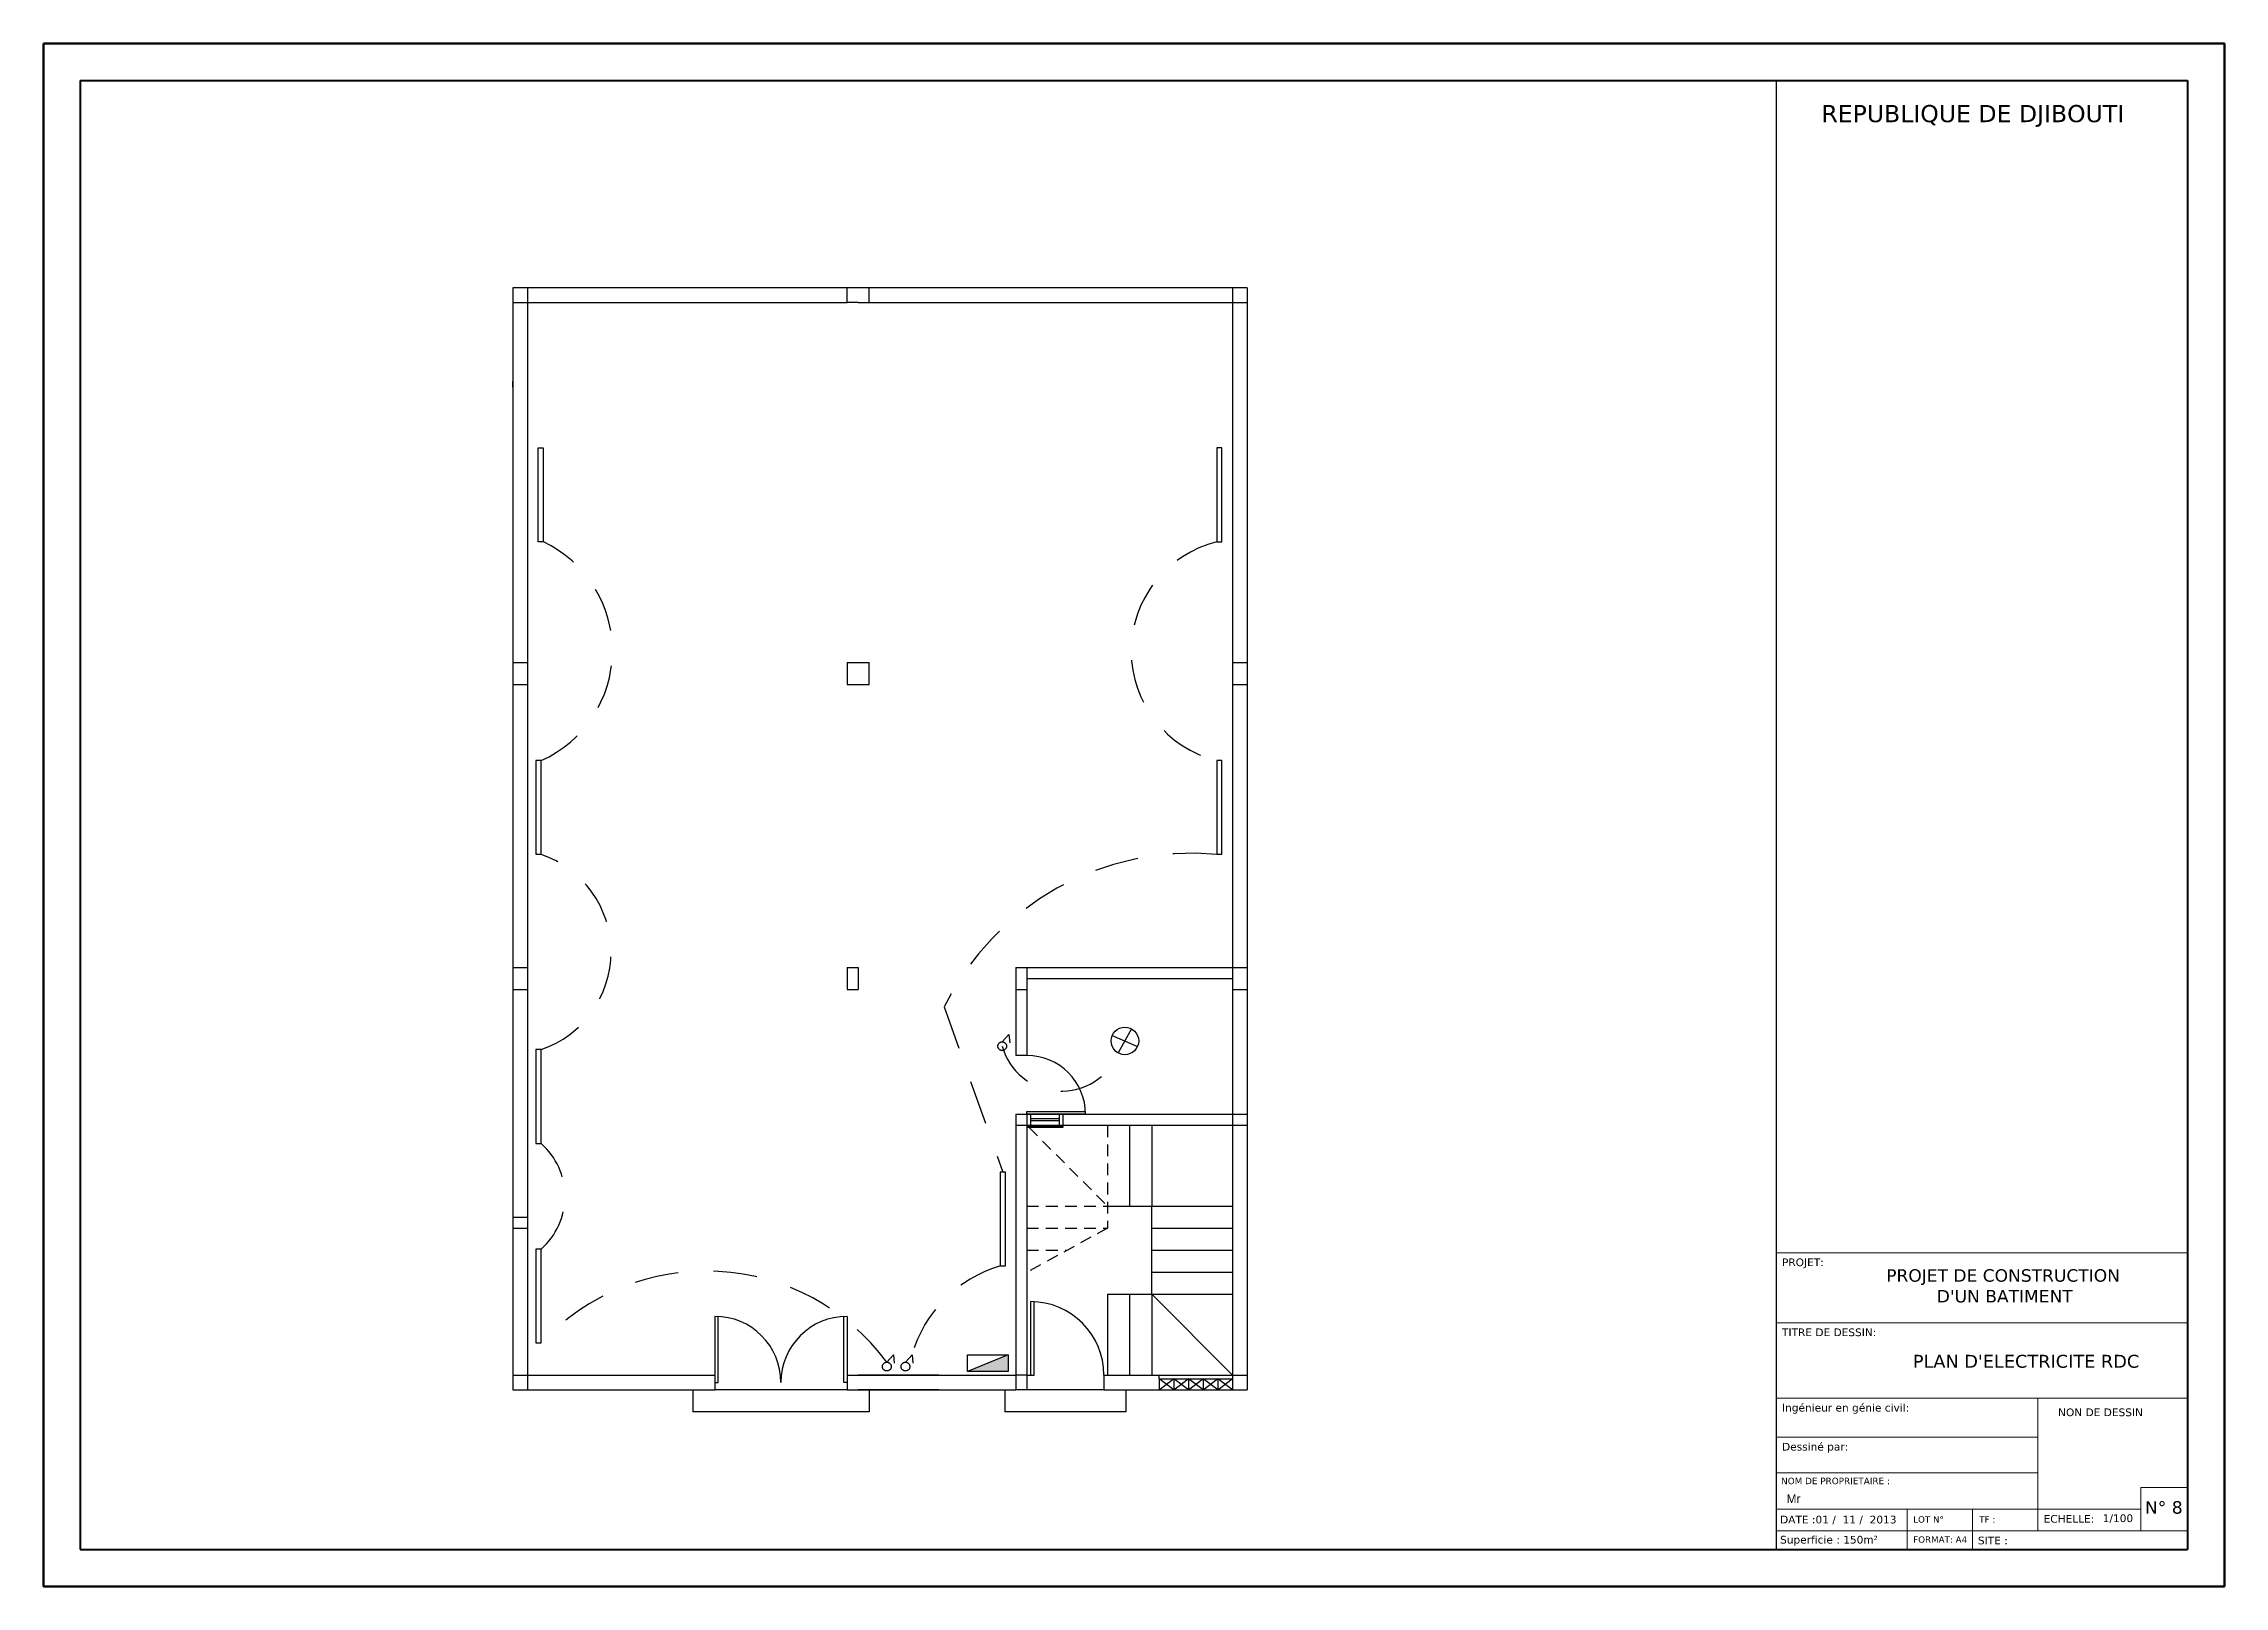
# Model space of a CAD drawing. Extents: x -110 to 3211, y -163 to 893.
# Drawn here: x 2020.37 to 2050.07, y 0.45 to 21.45 of the extents above; entities that cross this region are included whole.
import ezdxf

# ---------------------------------------------------------------- set-up
doc = ezdxf.new("R2010")
doc.units = 0
doc.header["$LTSCALE"] = 0.8
doc.header["$MEASUREMENT"] = 0
doc.linetypes.add('DASHED', pattern=[0.75, 0.5, -0.25])
doc.linetypes.add('JIS_02_0.7', pattern=[1.35, 0.75, -0.6])
doc.layers.get('0').update_dxf_attribs({"color": 5, "linetype": 'CONTINUOUS'})
for name, color, linetype in [('COMBLDG', 7, 'CONTINUOUS'), ('STR', 5, 'CONTINUOUS'), ('WALL', 6, 'CONTINUOUS'), ('électricité', 1, 'CONTINUOUS')]:
    doc.layers.add(name, color=color, linetype=linetype)

msp = doc.modelspace()

# ---------------------------------------------------------------- texts
at = {"layer": 'COMBLDG', "color": 7, "lineweight": 9, "attachment_point": 1}
for s, insert, char_height, width in [('\\pi1.6214;{\\fVerdana|b0|i0|c0|p34;REPUBLIQUE DE DJIBOUTI}', (2042.959, 20.618, -0.623), 0.23381, 7.52173), ('{\\fVerdana|b0|i0|c0|p34;\\C55;PROJET:}', (2044.044, 4.917, -0.147), 0.10489, 11.75043), ("\\pi1.5704;{\\fVerdana|b0|i0|c0|p34;PROJET DE CONSTRUCTION \\P\\pi2.259;D'UN BATIMENT }", (2043.893, 4.77, 0.603), 0.16932, 6.38547), ('{\\fVerdana|b0|i0|c0|p34;\\C55;TITRE DE DESSIN:}', (2044.044, 3.964, -0.147), 0.10489, 11.75043), ("{\\fVerdana|b0|i0|c0|p34;PLAN D'ELECTRICITE RDC}", (2045.826, 3.605, -0.098), 0.17573, 5.65342), ('{\\fVerdana|b0|i0|c0|p34;\\C55;Ingénieur en génie civil:}', (2044.044, 2.938, -0.147), 0.10489, 11.75043), ('{\\fVerdana|b0|i0|c0|p34;NON DE DESSIN}', (2047.804, 2.875, -0.478), 0.10489, 11.75043), ('{\\fVerdana|b0|i0|c0|p34;\\C55;Dessiné par:}', (2044.045, 2.407, -0.323), 0.10489, 11.75043), ('{\\fVerdana|b0|i0|c0|p34;\\C55;NOM DE PROPRIETAIRE :}', (2044.032, 1.932, -0.094), 0.08772, 9.82617), ('{\\fArial|b0|i0|c0|p34; \\fColonna MT|b0|i0|c0|p82; \\H1.143x;Mr }', (2044.028, 1.706, -0.176), 0.10489, 11.75043), ('{\\fVerdana|b0|i0|c0|p34;N° 8}', (2048.987, 1.613, -0.12), 0.1704, 19.08879), ('{\\fVerdana|b0|i0|c0|p34;DATE :01 /  11 /  2013}', (2044.018, 1.415, -0.323), 0.10489, 11.75043), ('{\\fVerdana|b0|i0|c0|p34;LOT N° }', (2045.831, 1.408, -0.228), 0.08651, 9.69138), ('{\\fVerdana|b0|i0|c0|p34;TF : }', (2046.73, 1.408, -0.267), 0.08651, 9.69138), ('{\\fVerdana|b0|i0|c0|p34;ECHELLE:}', (2047.607, 1.425, -0.668), 0.10489, 11.75043), ('{\\fVerdana|b0|i0|c0|p34;1/100}', (2048.412, 1.433, -0.565), 0.10489, 11.75043), ('{\\fVerdana|b0|i0|c0|p34;Superficie : 150m²}', (2044.018, 1.141, -0.32), 0.10489, 11.75043), ('{\\fVerdana|b0|i0|c0|p34;FORMAT: A4}', (2045.831, 1.133, -0.264), 0.08651, 9.69138), ('{\\fVerdana|b0|i0|c0|p34;SITE : }', (2046.712, 1.13, -0.323), 0.10489, 11.75043)]:
    msp.add_mtext(s, dxfattribs=dict(at, insert=insert, char_height=char_height, width=width))

# ---------------------------------------------------------------- hatches: boundary and pattern name
at = {"layer": 'WALL'}
h = msp.add_hatch(dxfattribs=at)
h.set_pattern_fill('NET', scale=0.1, angle=45, style=0)
h.set_pattern_definition([(45, (1868.03725, -95.692825), (-0.0088388348, 0.0088388348), []), (135, (1868.03725, -95.692825), (-0.0088388348, -0.0088388348), [])])
h.paths.add_polyline_path([(2034.252, 6.699), (2034.252, 6.729), (2033.76, 6.729), (2033.76, 6.699)])
at = {"layer": 'électricité', "lineweight": 25}
msp.add_hatch(color=256, dxfattribs=at).paths.add_polyline_path([(2033.505, 3.38), (2033.505, 3.604), (2032.95, 3.38)])

# ---------------------------------------------------------------- linework, layer by layer
at = {"color": 5, "lineweight": 40}
for p, q in [((2020.869, 20.953), (2020.869, 0.953)), ((2020.869, 20.953), (2049.569, 20.953)), ((2049.569, 20.953), (2049.569, 0.953)), ((2020.869, 0.953), (2049.569, 0.953))]:
    msp.add_line(p, q, dxfattribs=at)
at = {"color": 5, "lineweight": 100}
msp.add_lwpolyline([(2020.369, 21.453), (2050.069, 21.453), (2050.069, 0.453), (2020.369, 0.453)], close=True, dxfattribs=at)
at = {"layer": 'COMBLDG', "color": 7, "lineweight": 30}
msp.add_line((2043.97, 0.953), (2043.97, 20.953), dxfattribs=at)
at = {"layer": 'COMBLDG', "color": 7, "lineweight": 9}
for p, q in [((2043.97, 4.995, 0.176), (2049.569, 4.995, -0.565)), ((2043.97, 4.042, 0.176), (2049.569, 4.042, -0.565)), ((2043.97, 3.016, 0.176), (2049.569, 3.016, -0.565)), ((2047.527, 3.016, -0.295), (2047.527, 1.208, -0.532)), ((2043.97, 2.485, 0), (2047.527, 2.485, -0.47)), ((2043.97, 1.997, 0.176), (2047.527, 1.997, -0.295)), ((2048.93, 1.797, -1.065), (2049.569, 1.797, -1.13)), ((2048.93, 1.797, 0), (2048.93, 1.208, 0)), ((2043.97, 1.502), (2048.93, 1.502, -0.5)), ((2045.748, 1.502, 0.039), (2045.748, 0.953, -0.033)), ((2046.638, 0.953, 0), (2046.638, 1.502, 0)), ((2043.97, 1.208, 0), (2049.569, 1.208))]:
    msp.add_line(p, q, dxfattribs=at)
at = {"layer": 'STR', "color": 252, "linetype": 'DASHED', "ltscale": 0.4}
for p, q in [((2033.79, 6.699), (2034.86, 5.629)), ((2034.86, 6.729), (2034.86, 5.329)), ((2033.76, 5.629), (2034.86, 5.629)), ((2033.76, 5.329), (2034.86, 5.329)), ((2034.86, 5.329), (2033.76, 4.729)), ((2033.76, 5.029), (2034.31, 5.029))]:
    msp.add_line(p, q, dxfattribs=at)
at = {"layer": 'STR', "color": 252}
for p, q in [((2035.16, 6.729), (2035.16, 5.629)), ((2035.46, 6.729), (2035.46, 5.629)), ((2034.86, 5.629), (2036.56, 5.629)), ((2035.46, 4.429), (2035.46, 5.629)), ((2035.46, 5.329), (2036.56, 5.329)), ((2035.46, 5.029), (2036.56, 5.029)), ((2035.46, 4.729), (2036.56, 4.729)), ((2034.86, 4.429), (2036.56, 4.429)), ((2034.86, 4.429), (2034.86, 3.329)), ((2035.16, 4.429), (2035.16, 3.329)), ((2035.46, 4.429), (2035.46, 3.329)), ((2035.46, 4.429), (2036.56, 3.329)), ((2029.211, 3.129), (2029.211, 2.829)), ((2031.311, 3.129), (2029.511, 3.129)), ((2031.611, 3.129), (2031.611, 2.829)), ((2033.46, 3.129), (2033.46, 2.829)), ((2034.81, 3.129), (2033.76, 3.129)), ((2035.11, 3.129), (2035.11, 2.829)), ((2031.611, 2.829), (2029.211, 2.829)), ((2035.11, 2.829), (2033.46, 2.829))]:
    msp.add_line(p, q, dxfattribs=at)
at = {"layer": 'WALL', "color": 7}
for p, q in [((2026.76, 18.129), (2026.76, 3.129)), ((2026.76, 18.129), (2026.76, 4.304)), ((2036.76, 18.129), (2026.76, 18.129)), ((2026.96, 18.129), (2026.96, 3.129)), ((2031.311, 17.929), (2031.311, 18.129)), ((2031.611, 17.929), (2031.611, 18.129)), ((2036.56, 18.129), (2036.56, 7.779)), ((2036.76, 18.129), (2036.76, 7.779)), ((2026.76, 17.929), (2031.311, 17.929)), ((2031.461, 17.929), (2031.311, 17.929)), ((2031.461, 17.929), (2036.76, 17.929)), ((2026.76, 16.929), (2026.76, 16.854)), ((2026.76, 16.929), (2026.76, 16.854)), ((2026.76, 16.779), (2026.76, 16.854)), ((2026.76, 16.779), (2026.76, 16.854)), ((2026.76, 13.029), (2026.96, 13.029)), ((2031.311, 13.029), (2031.611, 13.029)), ((2031.311, 13.029), (2031.311, 12.729)), ((2031.611, 12.729), (2031.611, 13.029)), ((2036.56, 13.029), (2036.76, 13.029)), ((2026.76, 12.729), (2026.96, 12.729)), ((2031.311, 12.729), (2031.611, 12.729)), ((2036.56, 12.729), (2036.76, 12.729)), ((2026.76, 8.879), (2026.96, 8.879)), ((2031.311, 8.879), (2031.461, 8.879)), ((2031.311, 8.879), (2031.311, 8.579)), ((2031.311, 8.879), (2031.311, 8.579)), ((2031.461, 8.879), (2031.461, 8.579)), ((2031.461, 8.879), (2031.461, 8.579)), ((2033.61, 8.879), (2036.76, 8.879)), ((2033.61, 8.879), (2033.61, 7.679)), ((2033.76, 8.879), (2033.76, 7.679)), ((2033.76, 8.729), (2036.56, 8.729)), ((2026.76, 8.579), (2026.96, 8.579)), ((2031.311, 8.579), (2031.461, 8.579)), ((2033.61, 8.579), (2033.76, 8.579)), ((2036.56, 8.579), (2036.76, 8.579)), ((2036.56, 7.779), (2036.56, 3.279)), ((2036.76, 7.779), (2036.76, 3.129)), ((2033.76, 7.679), (2033.61, 7.679)), ((2033.61, 6.879), (2036.76, 6.879)), ((2033.61, 6.879), (2033.61, 3.129)), ((2033.76, 6.879), (2033.76, 6.919)), ((2033.76, 6.919), (2034.559, 6.919)), ((2033.76, 6.879), (2033.76, 3.129)), ((2034.56, 6.879), (2033.76, 6.879)), ((2033.81, 6.879), (2033.81, 6.729)), ((2034.202, 6.879), (2034.202, 6.729)), ((2034.252, 6.879), (2034.252, 6.729)), ((2033.61, 6.729), (2036.76, 6.729)), ((2034.252, 6.699), (2033.76, 6.699)), ((2034.202, 6.819), (2033.81, 6.819)), ((2034.202, 6.789), (2033.81, 6.789)), ((2034.252, 6.729), (2034.252, 6.699)), ((2026.76, 5.479), (2026.96, 5.479)), ((2026.76, 5.329), (2026.96, 5.329)), ((2033.81, 4.329), (2033.81, 3.329)), ((2033.86, 3.329), (2033.86, 4.327)), ((2029.511, 4.129), (2029.511, 3.229)), ((2029.556, 3.229), (2029.556, 4.128)), ((2031.266, 3.229), (2031.266, 4.128)), ((2031.311, 4.129), (2031.311, 3.229)), ((2026.76, 3.329), (2029.511, 3.329)), ((2029.511, 3.329), (2029.511, 3.129)), ((2031.311, 3.329), (2033.61, 3.329)), ((2031.311, 3.329), (2031.311, 3.129)), ((2032.56, 3.329), (2031.461, 3.329)), ((2033.56, 3.329), (2033.61, 3.329)), ((2033.76, 3.329), (2033.61, 3.329)), ((2033.76, 3.329), (2033.81, 3.329)), ((2033.81, 3.329), (2033.86, 3.329)), ((2034.81, 3.329), (2036.76, 3.329)), ((2034.81, 3.329), (2034.81, 3.129)), ((2035.56, 3.279), (2035.56, 3.329)), ((2035.56, 3.279), (2035.56, 3.129)), ((2035.56, 3.129), (2035.755, 3.279)), ((2035.76, 3.129), (2035.56, 3.279)), ((2035.56, 3.279), (2036.56, 3.279)), ((2035.76, 3.279), (2035.76, 3.129)), ((2035.76, 3.129), (2035.955, 3.279)), ((2035.96, 3.129), (2035.76, 3.279)), ((2035.96, 3.279), (2035.96, 3.129)), ((2035.96, 3.129), (2036.155, 3.279)), ((2036.16, 3.129), (2035.96, 3.279)), ((2036.16, 3.279), (2036.16, 3.129)), ((2036.16, 3.129), (2036.355, 3.279)), ((2036.36, 3.129), (2036.16, 3.279)), ((2036.36, 3.279), (2036.36, 3.129)), ((2036.36, 3.129), (2036.555, 3.279)), ((2036.56, 3.129), (2036.36, 3.279)), ((2036.56, 3.279), (2036.56, 3.129)), ((2026.76, 3.129), (2029.511, 3.129)), ((2029.511, 3.229), (2029.556, 3.229)), ((2031.311, 3.229), (2031.266, 3.229)), ((2031.311, 3.129), (2033.61, 3.129)), ((2032.56, 3.129), (2031.461, 3.129)), ((2033.76, 3.129), (2033.61, 3.129)), ((2034.81, 3.129), (2036.61, 3.129)), ((2036.61, 3.129), (2036.76, 3.129)), ((2036.61, 3.129), (2036.76, 3.129)), ((2036.61, 3.129), (2036.76, 3.129))]:
    msp.add_line(p, q, dxfattribs=at)
for centre, radius, start, end in [((2033.76, 6.879), 0.8, 0, 90), ((2033.81, 3.329), 1, 0, 90), ((2029.511, 3.229), 0.9, 0, 90), ((2031.311, 3.229), 0.9, 90, 180)]:
    msp.add_arc(centre, radius, start, end, dxfattribs=at)
at = {"layer": 'électricité', "linetype": 'JIS_02_0.7'}
for p, q in [((2032.633, 8.343), (2033.432, 6.093)), ((2033.424, 7.865), (2033.513, 7.966)), ((2033.424, 7.865), (2033.513, 7.966)), ((2033.513, 7.966), (2033.526, 7.852)), ((2033.513, 7.966), (2033.526, 7.852)), ((2031.853, 3.505), (2031.942, 3.605)), ((2031.942, 3.605), (2031.955, 3.492)), ((2032.107, 3.505), (2032.196, 3.605)), ((2032.196, 3.605), (2032.209, 3.492))]:
    msp.add_line(p, q, dxfattribs=at)
at = {"layer": 'électricité'}
for p, q in [((2035.186, 8.042), (2035.004, 7.714)), ((2034.924, 7.953), (2035.267, 7.802))]:
    msp.add_line(p, q, dxfattribs=at)
at = {"layer": 'électricité', "lineweight": 25}
msp.add_line((2033.505, 3.604), (2032.95, 3.38), dxfattribs=at)
at = {"layer": 'électricité'}
for points in [[(2027.174, 15.949), (2027.174, 14.673), (2027.103, 14.673), (2027.103, 15.949), (2027.174, 15.949)], [(2036.346, 15.949), (2036.346, 14.673), (2036.417, 14.673), (2036.417, 15.949), (2036.346, 15.949)], [(2027.074, 11.695), (2027.074, 10.418), (2027.145, 10.418), (2027.145, 11.695), (2027.074, 11.695)], [(2036.346, 11.695), (2036.346, 10.418), (2036.417, 10.418), (2036.417, 11.695), (2036.346, 11.695)], [(2027.074, 7.759), (2027.074, 6.483), (2027.145, 6.483), (2027.145, 7.759), (2027.074, 7.759)], [(2033.396, 6.093), (2033.396, 4.816), (2033.467, 4.816), (2033.467, 6.093), (2033.396, 6.093)], [(2027.074, 5.044), (2027.074, 3.767), (2027.145, 3.767), (2027.145, 5.044), (2027.074, 5.044)]]:
    msp.add_lwpolyline(points, dxfattribs=at)
at = {"layer": 'électricité', "lineweight": 25}
msp.add_lwpolyline([(2032.95, 3.604), (2033.505, 3.604), (2033.505, 3.38), (2032.95, 3.38)], close=True, dxfattribs=at)
at = {"layer": 'électricité'}
msp.add_circle((2035.095, 7.878), 0.188, dxfattribs=at)
at = {"layer": 'électricité', "linetype": 'JIS_02_0.7'}
for centre in [(2033.424, 7.806), (2033.424, 7.806), (2031.853, 3.445), (2032.107, 3.445)]:
    msp.add_circle(centre, 0.0596, dxfattribs=at)
for centre, radius, start, end in [((2026.478, 13.19), 1.638, 294.0462, 64.7617), ((2036.713, 13.183), 1.532, 103.7348, 256.1693), ((2026.693, 9.089), 1.404, 288.7794, 71.1131), ((2036.006, 6.665), 3.768, 84.7874, 153.5536), ((2034.23, 8.029), 0.836, 195.5228, 337.8182), ((2026.509, 5.763), 0.96, 311.4592, 48.5408), ((2033.891, 3.123), 1.762, 106.2153, 164.1147), ((2029.39, 1.682), 3.064, 36.509, 137.1069)]:
    msp.add_arc(centre, radius, start, end, dxfattribs=at)

msp.set_redraw_order([(e.dxf.handle, doc.entitydb.next_handle()) for e in msp.query("TEXT MTEXT ATTDEF DIMENSION ARC_DIMENSION")])  # texts and dimensions are drawn at this point

doc.saveas('drawing.dxf')
